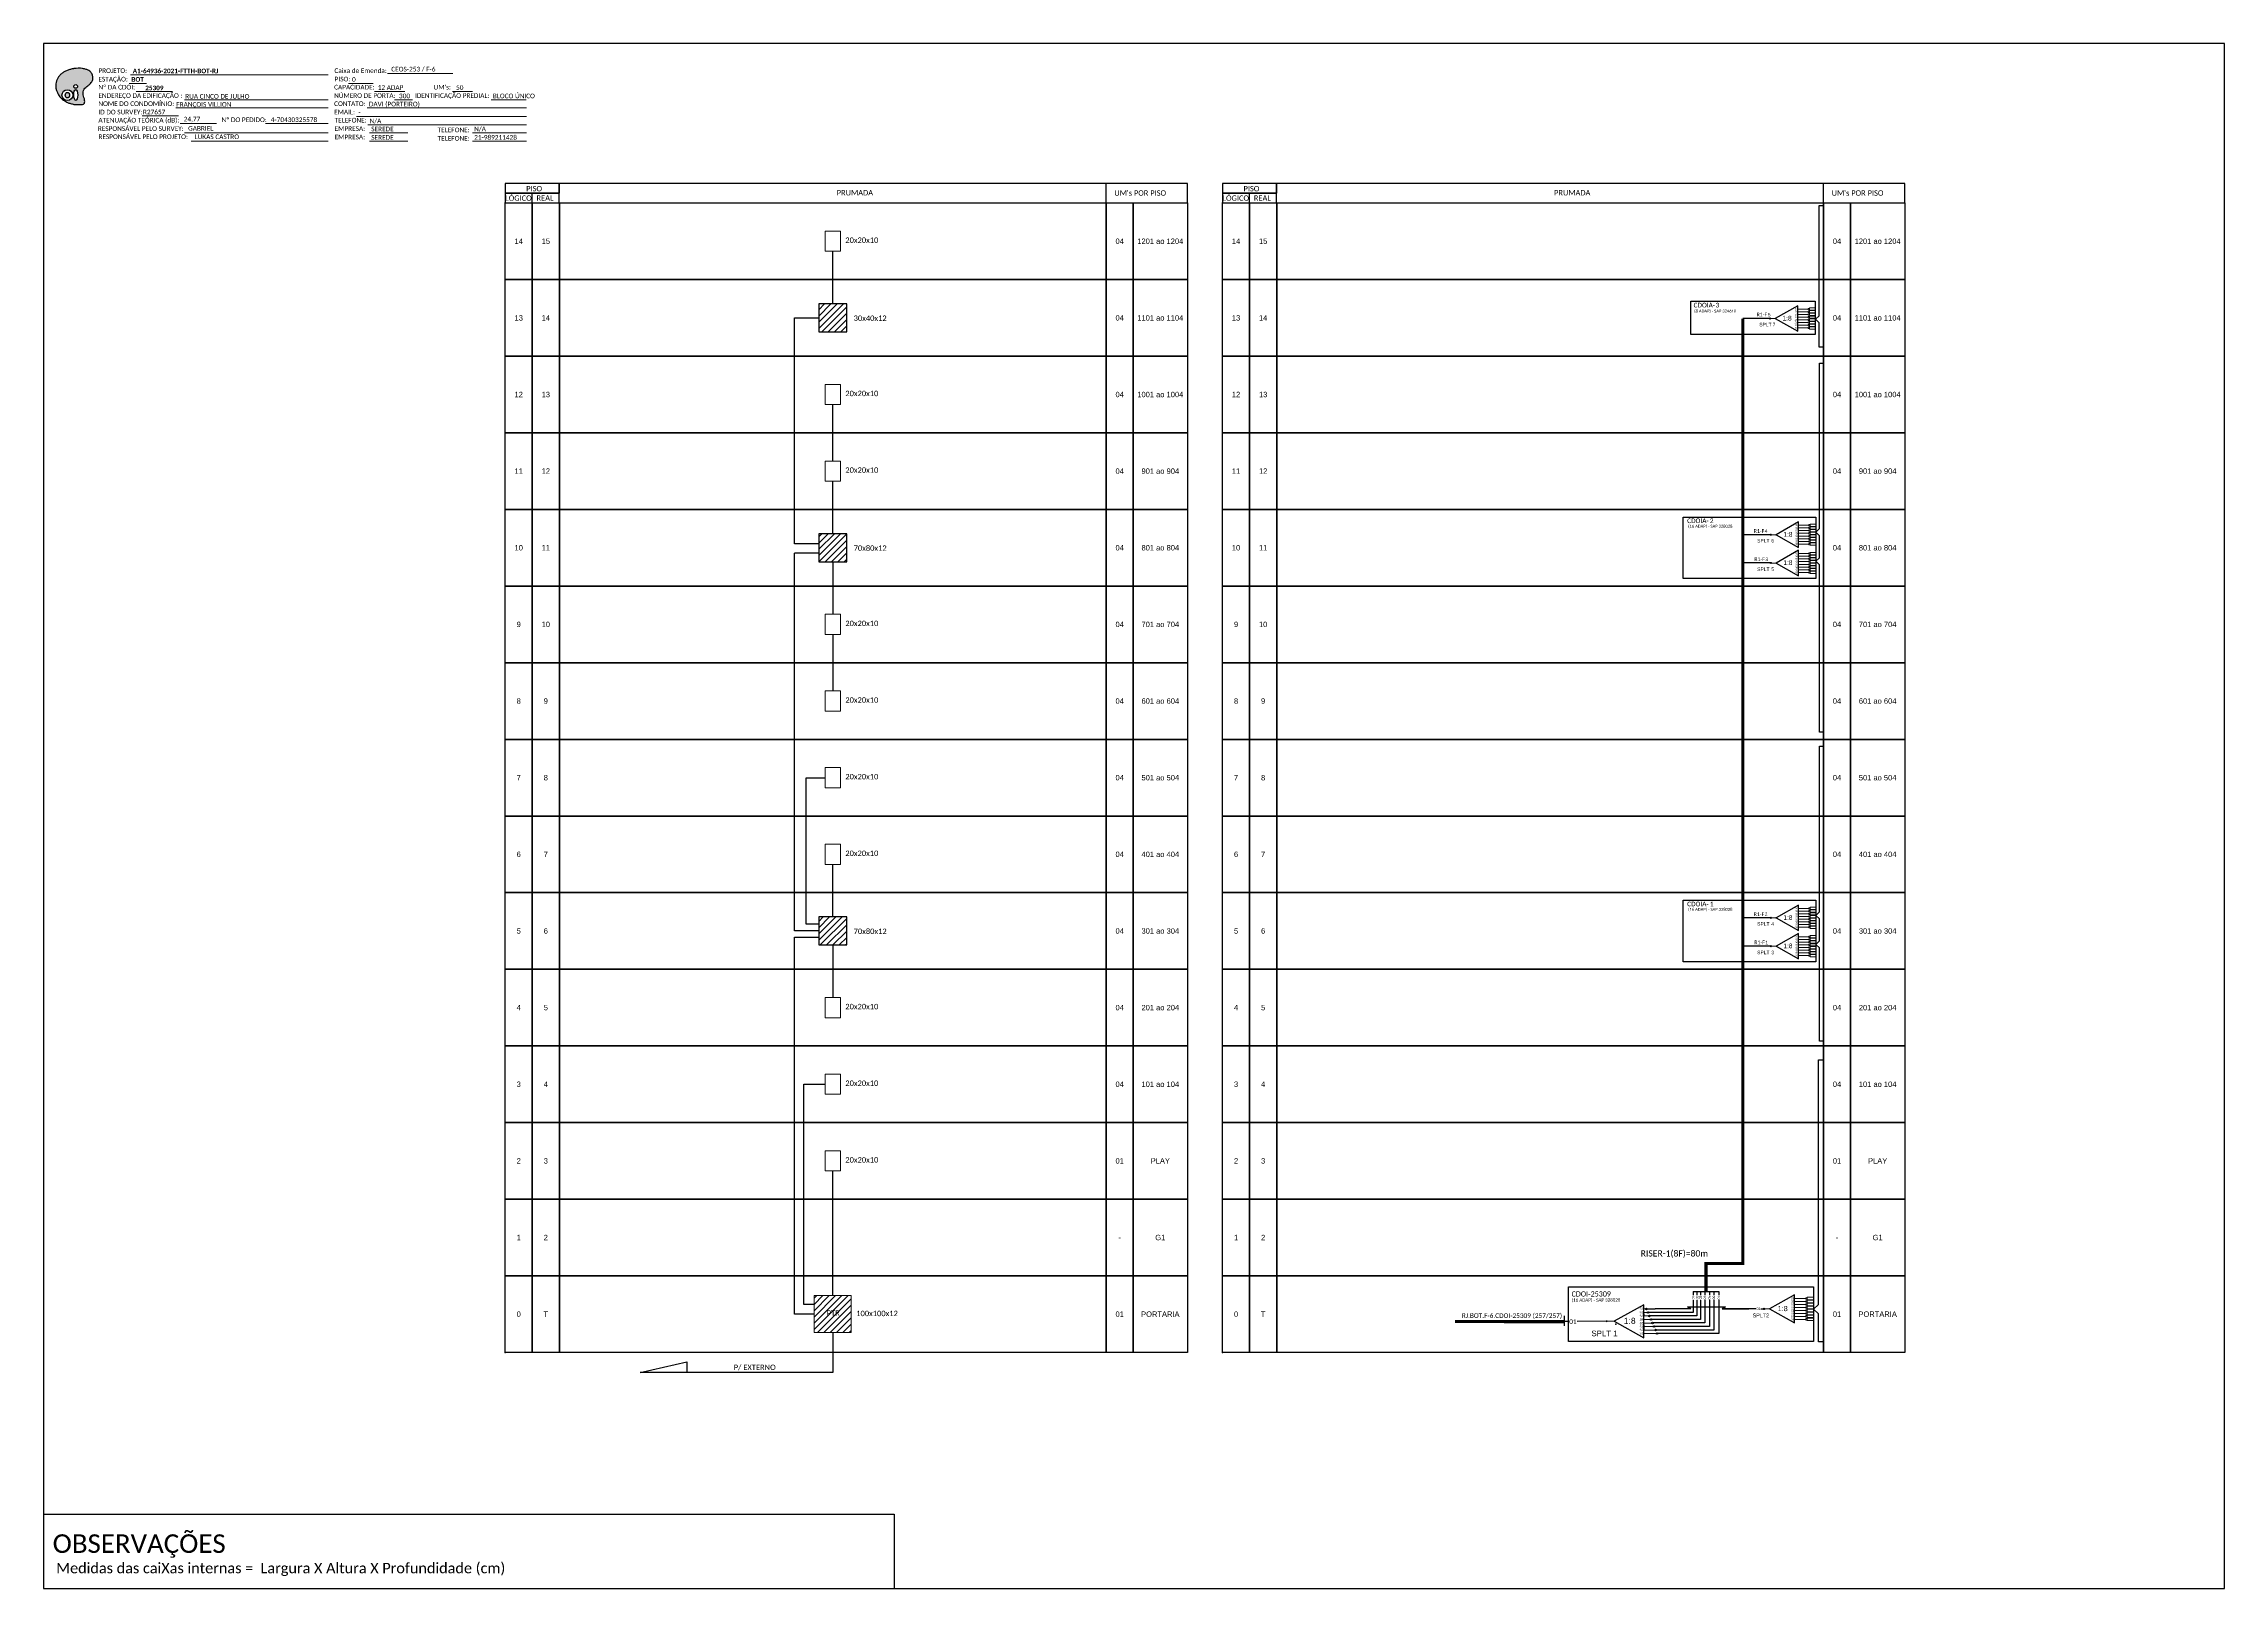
# Model space of a CAD drawing. Extents: x -89 to 1637, y 705 to 1299.
# Drawn here: x 799 to 1637, y 705 to 1299 of the extents above; entities that cross this region are included whole.
import ezdxf
from ezdxf.enums import TextEntityAlignment as Align

# ---------------------------------------------------------------- set-up
doc = ezdxf.new("R2010")
doc.units = 0
doc.styles.add('ARIAL', font='arial.ttf')
doc.styles.add('WMF-Calibri0', font='calibri.ttf')
doc.styles.add('WMF-Calibri1', font='calibrib.ttf')
pattern_1 = [(45, (43.012, 109.0375), (-1.2123346, 1.2123346), [])]

# ---------------------------------------------------------------- blocks, each defined once
blk = doc.blocks.new('SPLT_1-8_SC-APC')
at = {"color": 1, "lineweight": 0}
blk.add_lwpolyline([(-17.04, -7.55), (-19.26, -7.55)], dxfattribs=at)
at = {"color": 1}
blk.add_lwpolyline([(-7.37, -2.1), (-17.04, -7.55), (-7.37, -13), (-7.37, -2.1)], dxfattribs=at)
at = {"color": 3, "lineweight": 0}
for points in [[(-2.99, -3.51), (-7.37, -3.51)], [(-7.37, -4.66), (-2.99, -4.66)], [(-7.37, -5.82), (-2.99, -5.82)], [(-7.37, -6.97), (-2.99, -6.97)], [(-7.37, -8.12), (-2.99, -8.12)], [(-2.41, -3.02), (-2.41, -4)], [(-2.41, -3.02), (0, -3.02)], [(-2.41, -4), (0, -4)], [(-2.41, -4.17), (-2.41, -5.16)], [(-2.41, -4.17), (0, -4.17)], [(-2.41, -5.16), (0, -5.16)], [(-2.41, -5.32), (-2.41, -6.31)], [(-2.41, -5.32), (0, -5.32)], [(-2.41, -6.31), (0, -6.31)], [(-2.41, -6.48), (-2.41, -7.46)], [(-2.41, -6.48), (0, -6.48)], [(-2.41, -7.46), (0, -7.46)], [(-2.41, -7.63), (-2.41, -8.62)], [(-2.41, -7.63), (0, -7.63)], [(-7.37, -9.28), (-2.99, -9.28)], [(-7.37, -10.43), (-2.99, -10.43)], [(-7.37, -11.58), (-2.99, -11.58)], [(-2.41, -8.62), (0, -8.62)], [(-2.41, -8.78), (-2.41, -9.77)], [(-2.41, -8.78), (0, -8.78)], [(-2.41, -9.77), (0, -9.77)], [(-2.41, -9.94), (-2.41, -10.92)], [(-2.41, -9.94), (0, -9.94)], [(-2.41, -10.92), (0, -10.92)], [(-2.41, -11.09), (-2.41, -12.08)], [(-2.41, -11.09), (0, -11.09)], [(-2.41, -12.08), (0, -12.08)]]:
    blk.add_lwpolyline(points, dxfattribs=at)
for points in [[(-2.99, -3.22), (-2.41, -3.22), (-2.41, -3.8), (-2.99, -3.8)], [(-2.99, -4.38), (-2.41, -4.38), (-2.41, -4.95), (-2.99, -4.95)], [(-2.99, -5.53), (-2.41, -5.53), (-2.41, -6.1), (-2.99, -6.1)], [(-2.99, -6.68), (-2.41, -6.68), (-2.41, -7.26), (-2.99, -7.26)], [(-2.99, -7.84), (-2.41, -7.84), (-2.41, -8.41), (-2.99, -8.41)], [(-2.99, -8.99), (-2.41, -8.99), (-2.41, -9.56), (-2.99, -9.56)], [(-2.99, -10.14), (-2.41, -10.14), (-2.41, -10.72), (-2.99, -10.72)], [(-2.99, -11.3), (-2.41, -11.3), (-2.41, -11.87), (-2.99, -11.87)]]:
    blk.add_lwpolyline(points, close=True, dxfattribs=at)
at = {"color": 1, "style": 'ARIAL'}
for s, height, p in [('1:8', 2, (-13.91, -8.4)), ('S1', 0.75, (-8.74, -3.78)), ('S2', 0.75, (-8.74, -4.97)), ('S3', 0.75, (-8.74, -6.18)), ('S4', 0.75, (-8.74, -7.36)), ('S5', 0.75, (-8.74, -8.57)), ('S6', 0.75, (-8.74, -9.69)), ('S7', 0.75, (-8.74, -10.78)), ('S8', 0.75, (-8.74, -11.9))]:
    blk.add_text(s, height=height, dxfattribs=at).set_placement(p)
blk = doc.blocks.new('SPLT_1-8_DIV_DIR')
h = blk.add_hatch(color=3)
h.dxf.hatch_style = 1
edge = h.paths.add_edge_path()
edge.add_arc((12.77, 4.04), 0.242, 0, 360)
h = blk.add_hatch(color=3)
h.dxf.hatch_style = 1
edge = h.paths.add_edge_path()
edge.add_arc((13.27, 2.88), 0.242, 0, 360)
h = blk.add_hatch(color=3)
h.dxf.hatch_style = 1
edge = h.paths.add_edge_path()
edge.add_arc((13.77, 1.73), 0.242, 0, 360)
h = blk.add_hatch(color=3)
h.dxf.hatch_style = 1
edge = h.paths.add_edge_path()
edge.add_arc((14.27, 0.58), 0.242, 0, 360)
h = blk.add_hatch(color=3)
h.dxf.hatch_style = 1
edge = h.paths.add_edge_path()
edge.add_arc((14.77, -0.58), 0.242, 0, 360)
h = blk.add_hatch(color=3)
h.dxf.hatch_style = 1
edge = h.paths.add_edge_path()
edge.add_arc((15.27, -1.73), 0.242, 0, 360)
h = blk.add_hatch(color=3)
h.dxf.hatch_style = 1
edge = h.paths.add_edge_path()
edge.add_arc((15.77, -2.88), 0.242, 0, 360)
h = blk.add_hatch(color=3)
h.dxf.hatch_style = 1
edge = h.paths.add_edge_path()
edge.add_arc((16.27, -4.04), 0.242, 0, 360)
at = {"color": 1, "lineweight": 0}
blk.add_lwpolyline([(2.22, 0), (0, 0)], dxfattribs=at)
at = {"color": 1}
blk.add_lwpolyline([(11.89, 5.45), (2.22, 0), (11.89, -5.45), (11.89, 5.45)], dxfattribs=at)
at = {"color": 7, "lineweight": 0}
for points in [[(12.77, 4.04), (11.89, 4.04)], [(11.89, 2.88), (13.27, 2.88)], [(11.89, 1.73), (13.77, 1.73)], [(11.89, 0.58), (14.27, 0.58)], [(11.89, -0.58), (14.77, -0.58)], [(11.89, -1.73), (15.27, -1.73)], [(11.89, -2.88), (15.77, -2.88)], [(11.89, -4.04), (16.27, -4.04)]]:
    blk.add_lwpolyline(points, dxfattribs=at)
at = {"color": 3}
for centre in [(12.77, 4.04), (13.27, 2.88), (13.77, 1.73), (14.27, 0.58), (14.77, -0.58), (15.27, -1.73), (15.77, -2.88), (16.27, -4.04)]:
    blk.add_circle(centre, 0.242, dxfattribs=at)
at = {"color": 1, "style": 'ARIAL'}
for s, height, p in [('1:8', 2, (5.35, -0.85)), ('S1', 0.75, (10.52, 3.77)), ('S2', 0.75, (10.52, 2.58)), ('S3', 0.75, (10.52, 1.37)), ('S4', 0.75, (10.52, 0.19)), ('S5', 0.75, (10.52, -1.02)), ('S6', 0.75, (10.52, -2.14)), ('S7', 0.75, (10.52, -3.24)), ('S8', 0.75, (10.52, -4.36))]:
    blk.add_text(s, height=height, dxfattribs=at).set_placement(p)
blk = doc.blocks.new('OI')
h = blk.add_hatch(color=40)
edge = h.paths.add_edge_path()
edge.add_spline(control_points=[(4.35, -0.67), (3.92, -0.99), (3.26, -1.5), (2.81, -2.59), (2.9, -3.5), (3.06, -4.27), (3.31, -4.85), (3.37, -5.39), (3.4, -5.88), (3.2, -6.4), (2.54, -6.61), (1.65, -6.63), (0.55, -6.67), (-0.56, -6.42), (-1.61, -6.14), (-2.77, -5.61), (-3.92, -4.77), (-4.89, -3.7), (-5.34, -2.65), (-5.6, -1.94), (-5.85, -0.96), (-5.71, 0.47), (-5.1, 2.02), (-4.14, 3.02), (-3.3, 3.61), (-2.37, 4.16), (-1.36, 4.44), (-0.56, 4.7), (0.79, 4.85), (2.24, 4.97), (3.79, 4.57), (4.67, 4.21), (5.44, 3.65), (5.76, 2.99), (6.03, 2.21), (6.01, 1.46), (5.72, 0.64), (5.31, 0.08), (4.88, -0.38), (4.51, -0.55), (4.35, -0.67)], knot_values=[0, 0, 0, 0, 1.60434, 2.417191, 3.427595, 4.282808, 4.776746, 5.304182, 5.888771, 6.258406, 6.858137, 7.79129, 8.986195, 10.124242, 11.187857, 12.242908, 13.953784, 15.414161, 16.515391, 17.349188, 17.675853, 19.552021, 21.515531, 22.568638, 23.63245, 24.621084, 25.782718, 26.745347, 27.142653, 29.870543, 31.004649, 31.921532, 32.709589, 33.801391, 34.042471, 35.192333, 35.971461, 36.628871, 37.254359, 37.836911, 37.836911, 37.836911, 37.836911], degree=3, periodic=0)
h.paths.add_polyline_path([(1.13, -0.87, -1), (-0.04, -0.87, -1)], flags=16)
edge = h.paths.add_edge_path(flags=16)
edge.add_ellipse((0.56, -3.59), major_axis=(-0.02, 1.71), ratio=0.361305, start_angle=0, end_angle=360)
h.paths.add_polyline_path([(-0.36, -3.62, -1), (-3.8, -3.62, -1)], flags=16)
edge = h.paths.add_edge_path(flags=0)
edge.add_ellipse((-2.08, -3.62), major_axis=(0, 0.885), ratio=0.758294, start_angle=0, end_angle=360)
at = {"color": 40}
for centre, radius in [((-2.08, -3.62), 1.72), ((0.54, -0.87), 0.587)]:
    blk.add_circle(centre, radius, dxfattribs=at)
blk.add_ellipse((-2.08, -3.62), major_axis=(0, 0.885), ratio=0.758294, start_param=-3.141592653589792, end_param=3.141592653589792, dxfattribs=at)
blk.add_ellipse((0.56, -3.59), major_axis=(-0.02, 1.71), ratio=0.361305, dxfattribs=at)
at = {"color": 40, "start_tangent": (-0.800898, -0.598801), "end_tangent": (-0.800898, -0.598801)}
blk.add_spline([(4.35, -0.67), (3.2, -1.78), (2.9, -2.54), (2.92, -3.55), (3.12, -4.38), (3.28, -4.85), (3.37, -5.37), (3.35, -5.95), (3.2, -6.29), (2.66, -6.55), (1.73, -6.63), (0.54, -6.62), (-0.58, -6.41), (-1.6, -6.11), (-2.56, -5.67), (-3.95, -4.67), (-4.89, -3.56), (-5.37, -2.56), (-5.64, -1.78), (-5.72, -1.46), (-5.63, 0.42), (-4.84, 2.22), (-4.13, 2.99), (-3.27, 3.62), (-2.4, 4.09), (-1.3, 4.47), (-0.37, 4.72), (0.02, 4.77), (2.75, 4.8), (3.85, 4.53), (4.69, 4.16), (5.31, 3.68), (5.85, 2.73), (5.93, 2.5), (5.94, 1.35), (5.67, 0.62), (5.29, 0.08), (4.84, -0.36), (4.35, -0.67)], degree=3, dxfattribs=at)
blk = doc.blocks.new('CARIMBO')
at = {"color": 7, "lineweight": 0}
for points in [[(134.48, -16.3), (159.61, -16.3)], [(35.15, -20.06), (41.7, -20.06)], [(35.66, -16.79), (111.64, -16.79)], [(37.81, -23.14), (51.75, -23.14)], [(119.43, -20.02), (128.92, -20.02)], [(129.48, -23.14), (141.1, -23.14)], [(159.42, -23.14), (167.09, -23.14)], [(40.13, -32.55), (54.07, -32.55)], [(52.97, -29.48), (111.64, -29.48)], [(56.38, -26.37), (111.64, -26.37)], [(122.56, -32.72), (187.83, -32.72)], [(126.6, -29.48), (187.83, -29.48)], [(137.07, -26.37), (144.01, -26.37)], [(174.24, -26.37), (187.8, -26.37)], [(54.67, -35.52), (68.61, -35.52)], [(56.38, -39.07), (111.64, -39.07)], [(126.84, -35.96), (187.83, -35.96)], [(127.45, -39.07), (142.25, -39.07)], [(167.06, -39.07), (187.83, -39.07)], [(58.87, -42.31), (111.64, -42.31)], [(127.45, -42.31), (142.25, -42.31)], [(167.06, -42.31), (187.83, -42.31)]]:
    blk.add_lwpolyline(points, dxfattribs=at)
at = {"color": 7, "xscale": 1.213923925163967, "yscale": 1.213923925163967, "zscale": 1.213923925163967, "rotation": 0.1532896023949059}
blk.add_blockref('OI', (13.86, -20.16), dxfattribs=at)
at = {"color": 7, "lineweight": 0, "style": 'WMF-Calibri0'}
for s, height, p in [('PROJETO:', 1.793, (23.26, -16.04)), ('Caixa de Emenda:', 1.7927, (114.02, -16.04)), ('ESTAÇÃO:', 1.793, (23.26, -19.32)), ('ENDEREÇO DA EDIFICAÇÃO :', 1.7927, (23.26, -25.63)), ('Nº DA CDOI:', 1.7927, (23.26, -22.39)), ('CAPACIDADE:', 1.7927, (113.91, -22.39)), ('NÚMERO DE PORTA:', 1.7927, (113.91, -25.63)), ('PISO:', 1.793, (114.09, -19.28)), ('IDENTIFICAÇÃO PREDIAL:', 1.7927, (144.99, -25.63)), ("UM's:", 1.793, (152.15, -22.39)), ('ATENUAÇÃO TEÓRICA (dB):', 1.7927, (23.26, -35.09)), ('NOME DO CONDOMÍNIO:', 1.7927, (23.26, -28.74)), ('ID DO SURVEY:', 1.7927, (23.26, -31.97)), ('CONTATO:', 1.793, (113.91, -28.74)), ('EMAIL:', 1.793, (113.91, -31.97)), ('TELEFONE:', 1.793, (114.09, -35.09)), ('RESPONSÁVEL PELO SURVEY:', 1.7927, (23.02, -38.32)), ('RESPONSÁVEL PELO PROJETO:', 1.7927, (23.26, -41.44)), ('EMPRESA:', 1.793, (114.09, -38.32)), ('EMPRESA:', 1.793, (114.09, -41.56)), ('TELEFONE:', 1.793, (153.7, -38.83)), ('TELEFONE:', 1.793, (153.7, -42.06))]:
    blk.add_text(s, height=height, dxfattribs=at).set_placement(p)
at = {"color": 7, "lineweight": 0, "flags": 8}
for tag, p, style in [('PROJ', (36.46, -16.13), 'WMF-Calibri1'), ('CEOS-XX', (135.87, -15.46), 'WMF-Calibri0'), ('EST', (35.94, -19.41), 'WMF-Calibri1'), ('LOGRADOURO', (56.65, -25.91), 'WMF-Calibri0'), ('PISO_PTR', (120.78, -19.42), 'WMF-Calibri0'), ('CAPAC.', (130.66, -22.52), 'WMF-Calibri0'), ('N°', (138.85, -25.77), 'WMF-Calibri0'), ("UC'S", (160.78, -22.54), 'WMF-Calibri0'), ('N°PREDIO', (174.94, -25.77), 'WMF-Calibri0'), ('_ID_', (40.39, -31.94), 'WMF-Calibri0'), ('NOME_DO_COND.', (53.23, -29.02), 'WMF-Calibri0'), ('O_POTEN', (56.06, -34.68), 'WMF-Calibri0'), ('EMAIL', (123.26, -32.12), 'WMF-Calibri0'), ('NOME_DO_CONTATO', (127.3, -28.89), 'WMF-Calibri0'), ('RES_SURVEY', (57.78, -38.23), 'WMF-Calibri0'), ('RES_PROJ', (60.27, -41.47), 'WMF-Calibri0'), ('TELEFONE', (127.55, -35.36), 'WMF-Calibri0'), ('EMP_RESP_SURVEY', (128.16, -38.47), 'WMF-Calibri0'), ('EMP_RESP_PROJ', (128.16, -41.71), 'WMF-Calibri0'), ('CONT_RESP_SURVEY', (167.76, -38.47), 'WMF-Calibri0'), ('CONT_RESP_PROJ', (167.76, -41.71), 'WMF-Calibri0')]:
    blk.add_attdef(tag, p, '', height=1.79, dxfattribs=dict(at, style=style))
at = {"color": 7, "lineweight": 0, "style": 'WMF-Calibri1', "flags": 8}
blk.add_attdef("N° CDO'S", text='', height=1.79, dxfattribs=at).set_placement((44.78, -22.68), align=Align.CENTER)

msp = doc.modelspace()

# ---------------------------------------------------------------- hatches: boundary and pattern name
h = msp.add_hatch()
h.set_pattern_fill('ANSI31', color=1, scale=0.54)
h.set_pattern_definition(pattern_1)
h.paths.add_polyline_path([(1096.73, 1188.17), (1107.53, 1188.17), (1107.53, 1198.97), (1096.73, 1198.97)])
h = msp.add_hatch(color=3)
h.dxf.hatch_style = 1
edge = h.paths.add_edge_path()
edge.add_arc((1462.54, 1193.31), 0.231, 0, 360)
h = msp.add_hatch()
h.set_pattern_fill('ANSI31', color=1, scale=0.54)
h.set_pattern_definition(pattern_1)
h.paths.add_polyline_path([(1096.73, 1099.77), (1107.53, 1099.77), (1107.53, 1110.57), (1096.73, 1110.57)])
h = msp.add_hatch(color=3)
h.dxf.hatch_style = 1
edge = h.paths.add_edge_path()
edge.add_arc((1462.85, 1110.19), 0.231, 0, 360)
h = msp.add_hatch(color=3)
h.dxf.hatch_style = 1
edge = h.paths.add_edge_path()
edge.add_arc((1462.85, 1099.31), 0.231, 0, 360)
h = msp.add_hatch()
h.set_pattern_fill('ANSI31', color=1, scale=0.54)
h.set_pattern_definition(pattern_1)
h.paths.add_polyline_path([(1096.73, 952.42), (1107.53, 952.42), (1107.53, 963.22), (1096.73, 963.22)])
h = msp.add_hatch(color=3)
h.dxf.hatch_style = 1
edge = h.paths.add_edge_path()
edge.add_arc((1462.85, 962.85), 0.231, 0, 360)
h = msp.add_hatch(color=3)
h.dxf.hatch_style = 1
edge = h.paths.add_edge_path()
edge.add_arc((1462.85, 951.96), 0.231, 0, 360)
h = msp.add_hatch()
h.set_pattern_fill('ANSI31', color=1, scale=0.54)
h.set_pattern_definition([(45, (355.2861, 3221.716), (-1.2123346, 1.2123346), [])])
h.paths.add_polyline_path([(1109.24, 817.58), (1095.01, 817.58), (1095.01, 803.36), (1109.24, 803.36)])
h.paths.add_polyline_path([(1099.28, 809.33), (1105.4, 809.33), (1105.4, 812.46), (1099.28, 812.46)], flags=24)
h = msp.add_hatch(color=3)
h.dxf.hatch_style = 1
edge = h.paths.add_edge_path()
edge.add_arc((1399.69, 807.73), 0.369, 0, 360)
h = msp.add_hatch(color=3)
h.dxf.hatch_style = 1
edge = h.paths.add_edge_path()
edge.add_arc((1460.19, 812.47), 0.254, 0, 360)

# ---------------------------------------------------------------- linework, layer by layer
at = {"color": 3}
msp.add_line((1414.99, 812.47), (1418.36, 812.47), dxfattribs=at)
for points in [[(798.68, 705.02), (1637.25, 705.02), (1637.25, 1299.02), (798.68, 1299.02), (798.68, 705.02)], [(986.55, 1237.78), (986.55, 1241.48)], [(996.97, 1237.78), (1238.5, 1237.78), (1238.5, 1245.18), (996.97, 1245.18), (996.97, 1245.18), (996.97, 1241.48)], [(1207.22, 1237.78), (1207.22, 1245.18)], [(1262.38, 1237.78), (1262.38, 1241.48)], [(1272.8, 1237.78), (1514.33, 1237.78), (1514.33, 1245.18), (1272.8, 1245.18), (1272.8, 1245.18), (1272.8, 1241.48)], [(1483.05, 1237.78), (1483.05, 1245.18)], [(1414.02, 810.6), (1414.02, 809.8)]]:
    msp.add_lwpolyline(points)
at = {"color": 7, "lineweight": 0}
msp.add_lwpolyline([(883.99, 1268.26), (908.14, 1268.26)], dxfattribs=at)
for points in [[(976.14, 1241.48), (996.97, 1241.48), (996.97, 1245.18), (976.14, 1245.18)], [(976.14, 1237.78), (996.97, 1237.78), (996.97, 1241.48), (976.14, 1241.48)], [(1251.97, 1241.48), (1272.8, 1241.48), (1272.8, 1245.18), (1251.97, 1245.18)], [(1251.97, 1237.78), (1272.8, 1237.78), (1272.8, 1241.48), (1251.97, 1241.48)], [(976.17, 1237.78), (986.58, 1237.78), (986.58, 1208.31), (976.17, 1208.31)], [(986.58, 1237.78), (997, 1237.78), (997, 1208.31), (986.58, 1208.31)], [(997, 1237.78), (1207.25, 1237.78), (1207.25, 1208.31), (997, 1208.31)], [(1207.25, 1237.78), (1217.67, 1237.78), (1217.67, 1208.31), (1207.25, 1208.31)], [(1217.67, 1237.78), (1238.5, 1237.78), (1238.5, 1208.31), (1217.67, 1208.31)], [(1252, 1237.78), (1262.42, 1237.78), (1262.42, 1208.31), (1252, 1208.31)], [(1262.42, 1237.78), (1272.83, 1237.78), (1272.83, 1208.31), (1262.42, 1208.31)], [(1272.83, 1237.78), (1483.09, 1237.78), (1483.09, 1208.31), (1272.83, 1208.31)], [(1483.09, 1237.78), (1493.5, 1237.78), (1493.5, 1208.31), (1483.09, 1208.31)], [(1493.5, 1237.78), (1514.33, 1237.78), (1514.33, 1208.31), (1493.5, 1208.31)], [(976.17, 1208.31), (986.58, 1208.31), (986.58, 1178.84), (976.17, 1178.84)], [(986.58, 1208.31), (997, 1208.31), (997, 1178.84), (986.58, 1178.84)], [(997, 1208.31), (1207.25, 1208.31), (1207.25, 1178.84), (997, 1178.84)], [(1207.25, 1208.31), (1217.67, 1208.31), (1217.67, 1178.84), (1207.25, 1178.84)], [(1217.67, 1208.31), (1238.5, 1208.31), (1238.5, 1178.84), (1217.67, 1178.84)], [(1252, 1208.31), (1262.42, 1208.31), (1262.42, 1178.84), (1252, 1178.84)], [(1262.42, 1208.31), (1272.83, 1208.31), (1272.83, 1178.84), (1262.42, 1178.84)], [(1272.83, 1208.31), (1483.09, 1208.31), (1483.09, 1178.84), (1272.83, 1178.84)], [(1483.09, 1208.31), (1493.5, 1208.31), (1493.5, 1178.84), (1483.09, 1178.84)], [(1493.5, 1208.31), (1514.33, 1208.31), (1514.33, 1178.84), (1493.5, 1178.84)], [(976.17, 1178.84), (986.58, 1178.84), (986.58, 1149.37), (976.17, 1149.37)], [(986.58, 1178.84), (997, 1178.84), (997, 1149.37), (986.58, 1149.37)], [(997, 1178.84), (1207.25, 1178.84), (1207.25, 1149.37), (997, 1149.37)], [(1207.25, 1178.84), (1217.67, 1178.84), (1217.67, 1149.37), (1207.25, 1149.37)], [(1217.67, 1178.84), (1238.5, 1178.84), (1238.5, 1149.37), (1217.67, 1149.37)], [(1252, 1178.84), (1262.42, 1178.84), (1262.42, 1149.37), (1252, 1149.37)], [(1262.42, 1178.84), (1272.83, 1178.84), (1272.83, 1149.37), (1262.42, 1149.37)], [(1272.83, 1178.84), (1483.09, 1178.84), (1483.09, 1149.37), (1272.83, 1149.37)], [(1483.09, 1178.84), (1493.5, 1178.84), (1493.5, 1149.37), (1483.09, 1149.37)], [(1493.5, 1178.84), (1514.33, 1178.84), (1514.33, 1149.37), (1493.5, 1149.37)], [(976.17, 1149.37), (986.58, 1149.37), (986.58, 1119.9), (976.17, 1119.9)], [(986.58, 1149.37), (997, 1149.37), (997, 1119.9), (986.58, 1119.9)], [(997, 1149.37), (1207.25, 1149.37), (1207.25, 1119.9), (997, 1119.9)], [(1207.25, 1149.37), (1217.67, 1149.37), (1217.67, 1119.9), (1207.25, 1119.9)], [(1217.67, 1149.37), (1238.5, 1149.37), (1238.5, 1119.9), (1217.67, 1119.9)], [(1252, 1149.37), (1262.42, 1149.37), (1262.42, 1119.9), (1252, 1119.9)], [(1262.42, 1149.37), (1272.83, 1149.37), (1272.83, 1119.9), (1262.42, 1119.9)], [(1272.83, 1149.37), (1483.09, 1149.37), (1483.09, 1119.9), (1272.83, 1119.9)], [(1483.09, 1149.37), (1493.5, 1149.37), (1493.5, 1119.9), (1483.09, 1119.9)], [(1493.5, 1149.37), (1514.33, 1149.37), (1514.33, 1119.9), (1493.5, 1119.9)], [(976.17, 1119.9), (986.58, 1119.9), (986.58, 1090.43), (976.17, 1090.43)], [(986.58, 1119.9), (997, 1119.9), (997, 1090.43), (986.58, 1090.43)], [(997, 1119.9), (1207.25, 1119.9), (1207.25, 1090.43), (997, 1090.43)], [(1207.25, 1119.9), (1217.67, 1119.9), (1217.67, 1090.43), (1207.25, 1090.43)], [(1217.67, 1119.9), (1238.5, 1119.9), (1238.5, 1090.43), (1217.67, 1090.43)], [(1252, 1119.9), (1262.42, 1119.9), (1262.42, 1090.43), (1252, 1090.43)], [(1262.42, 1119.9), (1272.83, 1119.9), (1272.83, 1090.43), (1262.42, 1090.43)], [(1272.83, 1119.9), (1483.09, 1119.9), (1483.09, 1090.43), (1272.83, 1090.43)], [(1483.09, 1119.9), (1493.5, 1119.9), (1493.5, 1090.43), (1483.09, 1090.43)], [(1493.5, 1119.9), (1514.33, 1119.9), (1514.33, 1090.43), (1493.5, 1090.43)], [(976.17, 1090.43), (986.58, 1090.43), (986.58, 1060.96), (976.17, 1060.96)], [(986.58, 1090.43), (997, 1090.43), (997, 1060.96), (986.58, 1060.96)], [(997, 1090.43), (1207.25, 1090.43), (1207.25, 1060.96), (997, 1060.96)], [(1207.25, 1090.43), (1217.67, 1090.43), (1217.67, 1060.96), (1207.25, 1060.96)], [(1217.67, 1090.43), (1238.5, 1090.43), (1238.5, 1060.96), (1217.67, 1060.96)], [(1252, 1090.43), (1262.42, 1090.43), (1262.42, 1060.96), (1252, 1060.96)], [(1262.42, 1090.43), (1272.83, 1090.43), (1272.83, 1060.96), (1262.42, 1060.96)], [(1272.83, 1090.43), (1483.09, 1090.43), (1483.09, 1060.96), (1272.83, 1060.96)], [(1483.09, 1090.43), (1493.5, 1090.43), (1493.5, 1060.96), (1483.09, 1060.96)], [(1493.5, 1090.43), (1514.33, 1090.43), (1514.33, 1060.96), (1493.5, 1060.96)], [(976.17, 1060.96), (986.58, 1060.96), (986.58, 1031.49), (976.17, 1031.49)], [(986.58, 1060.96), (997, 1060.96), (997, 1031.49), (986.58, 1031.49)], [(997, 1060.96), (1207.25, 1060.96), (1207.25, 1031.49), (997, 1031.49)], [(1207.25, 1060.96), (1217.67, 1060.96), (1217.67, 1031.49), (1207.25, 1031.49)], [(1217.67, 1060.96), (1238.5, 1060.96), (1238.5, 1031.49), (1217.67, 1031.49)], [(1252, 1060.96), (1262.42, 1060.96), (1262.42, 1031.49), (1252, 1031.49)], [(1262.42, 1060.96), (1272.83, 1060.96), (1272.83, 1031.49), (1262.42, 1031.49)], [(1272.83, 1060.96), (1483.09, 1060.96), (1483.09, 1031.49), (1272.83, 1031.49)], [(1483.09, 1060.96), (1493.5, 1060.96), (1493.5, 1031.49), (1483.09, 1031.49)], [(1493.5, 1060.96), (1514.33, 1060.96), (1514.33, 1031.49), (1493.5, 1031.49)], [(976.17, 1031.49), (986.58, 1031.49), (986.58, 1002.02), (976.17, 1002.02)], [(986.58, 1031.49), (997, 1031.49), (997, 1002.02), (986.58, 1002.02)], [(997, 1031.49), (1207.25, 1031.49), (1207.25, 1002.02), (997, 1002.02)], [(1207.25, 1031.49), (1217.67, 1031.49), (1217.67, 1002.02), (1207.25, 1002.02)], [(1217.67, 1031.49), (1238.5, 1031.49), (1238.5, 1002.02), (1217.67, 1002.02)], [(1252, 1031.49), (1262.42, 1031.49), (1262.42, 1002.02), (1252, 1002.02)], [(1262.42, 1031.49), (1272.83, 1031.49), (1272.83, 1002.02), (1262.42, 1002.02)], [(1272.83, 1031.49), (1483.09, 1031.49), (1483.09, 1002.02), (1272.83, 1002.02)], [(1483.09, 1031.49), (1493.5, 1031.49), (1493.5, 1002.02), (1483.09, 1002.02)], [(1493.5, 1031.49), (1514.33, 1031.49), (1514.33, 1002.02), (1493.5, 1002.02)], [(976.17, 1002.02), (986.58, 1002.02), (986.58, 972.55), (976.17, 972.55)], [(986.58, 1002.02), (997, 1002.02), (997, 972.55), (986.58, 972.55)], [(997, 1002.02), (1207.25, 1002.02), (1207.25, 972.55), (997, 972.55)], [(1207.25, 1002.02), (1217.67, 1002.02), (1217.67, 972.55), (1207.25, 972.55)], [(1217.67, 1002.02), (1238.5, 1002.02), (1238.5, 972.55), (1217.67, 972.55)], [(1252, 1002.02), (1262.42, 1002.02), (1262.42, 972.55), (1252, 972.55)], [(1262.42, 1002.02), (1272.83, 1002.02), (1272.83, 972.55), (1262.42, 972.55)], [(1272.83, 1002.02), (1483.09, 1002.02), (1483.09, 972.55), (1272.83, 972.55)], [(1483.09, 1002.02), (1493.5, 1002.02), (1493.5, 972.55), (1483.09, 972.55)], [(1493.5, 1002.02), (1514.33, 1002.02), (1514.33, 972.55), (1493.5, 972.55)], [(976.17, 972.55), (986.58, 972.55), (986.58, 943.08), (976.17, 943.08)], [(986.58, 972.55), (997, 972.55), (997, 943.08), (986.58, 943.08)], [(997, 972.55), (1207.25, 972.55), (1207.25, 943.08), (997, 943.08)], [(1207.25, 972.55), (1217.67, 972.55), (1217.67, 943.08), (1207.25, 943.08)], [(1217.67, 972.55), (1238.5, 972.55), (1238.5, 943.08), (1217.67, 943.08)], [(1252, 972.55), (1262.42, 972.55), (1262.42, 943.08), (1252, 943.08)], [(1262.42, 972.55), (1272.83, 972.55), (1272.83, 943.08), (1262.42, 943.08)], [(1272.83, 972.55), (1483.09, 972.55), (1483.09, 943.08), (1272.83, 943.08)], [(1483.09, 972.55), (1493.5, 972.55), (1493.5, 943.08), (1483.09, 943.08)], [(1493.5, 972.55), (1514.33, 972.55), (1514.33, 943.08), (1493.5, 943.08)], [(976.17, 943.08), (986.58, 943.08), (986.58, 913.61), (976.17, 913.61)], [(986.58, 943.08), (997, 943.08), (997, 913.61), (986.58, 913.61)], [(997, 943.08), (1207.25, 943.08), (1207.25, 913.61), (997, 913.61)], [(1207.25, 943.08), (1217.67, 943.08), (1217.67, 913.61), (1207.25, 913.61)], [(1217.67, 943.08), (1238.5, 943.08), (1238.5, 913.61), (1217.67, 913.61)], [(1252, 943.08), (1262.42, 943.08), (1262.42, 913.61), (1252, 913.61)], [(1262.42, 943.08), (1272.83, 943.08), (1272.83, 913.61), (1262.42, 913.61)], [(1272.83, 943.08), (1483.09, 943.08), (1483.09, 913.61), (1272.83, 913.61)], [(1483.09, 943.08), (1493.5, 943.08), (1493.5, 913.61), (1483.09, 913.61)], [(1493.5, 943.08), (1514.33, 943.08), (1514.33, 913.61), (1493.5, 913.61)], [(976.17, 913.61), (986.58, 913.61), (986.58, 884.15), (976.17, 884.15)], [(986.58, 913.61), (997, 913.61), (997, 884.15), (986.58, 884.15)], [(997, 913.61), (1207.25, 913.61), (1207.25, 884.15), (997, 884.15)], [(1207.25, 913.61), (1217.67, 913.61), (1217.67, 884.15), (1207.25, 884.15)], [(1217.67, 913.61), (1238.5, 913.61), (1238.5, 884.15), (1217.67, 884.15)], [(1252, 913.61), (1262.42, 913.61), (1262.42, 884.15), (1252, 884.15)], [(1262.42, 913.61), (1272.83, 913.61), (1272.83, 884.15), (1262.42, 884.15)], [(1272.83, 913.61), (1483.09, 913.61), (1483.09, 884.15), (1272.83, 884.15)], [(1483.09, 913.61), (1493.5, 913.61), (1493.5, 884.15), (1483.09, 884.15)], [(1493.5, 913.61), (1514.33, 913.61), (1514.33, 884.15), (1493.5, 884.15)], [(976.17, 884.15), (986.58, 884.15), (986.58, 854.68), (976.17, 854.68)], [(986.58, 884.15), (997, 884.15), (997, 854.68), (986.58, 854.68)], [(997, 884.15), (1207.25, 884.15), (1207.25, 854.68), (997, 854.68)], [(1207.25, 884.15), (1217.67, 884.15), (1217.67, 854.68), (1207.25, 854.68)], [(1217.67, 884.15), (1238.5, 884.15), (1238.5, 854.68), (1217.67, 854.68)], [(1252, 884.15), (1262.42, 884.15), (1262.42, 854.68), (1252, 854.68)], [(1262.42, 884.15), (1272.83, 884.15), (1272.83, 854.68), (1262.42, 854.68)], [(1272.83, 884.15), (1483.09, 884.15), (1483.09, 854.68), (1272.83, 854.68)], [(1483.09, 884.15), (1493.5, 884.15), (1493.5, 854.68), (1483.09, 854.68)], [(1493.5, 884.15), (1514.33, 884.15), (1514.33, 854.68), (1493.5, 854.68)], [(976.17, 854.68), (986.58, 854.68), (986.58, 825.21), (976.17, 825.21)], [(986.58, 854.68), (997, 854.68), (997, 825.21), (986.58, 825.21)], [(997, 854.68), (1207.25, 854.68), (1207.25, 825.21), (997, 825.21)], [(1207.25, 854.68), (1217.67, 854.68), (1217.67, 825.21), (1207.25, 825.21)], [(1217.67, 854.68), (1238.5, 854.68), (1238.5, 825.21), (1217.67, 825.21)], [(1252, 854.68), (1262.42, 854.68), (1262.42, 825.21), (1252, 825.21)], [(1262.42, 854.68), (1272.83, 854.68), (1272.83, 825.21), (1262.42, 825.21)], [(1272.83, 854.68), (1483.09, 854.68), (1483.09, 825.21), (1272.83, 825.21)], [(1483.09, 854.68), (1493.5, 854.68), (1493.5, 825.21), (1483.09, 825.21)], [(1493.5, 854.68), (1514.33, 854.68), (1514.33, 825.21), (1493.5, 825.21)], [(976.17, 825.21), (986.58, 825.21), (986.58, 795.74), (976.17, 795.74)], [(986.58, 825.21), (997, 825.21), (997, 795.74), (986.58, 795.74)], [(997, 825.21), (1207.25, 825.21), (1207.25, 795.74), (997, 795.74)], [(1207.25, 825.21), (1217.67, 825.21), (1217.67, 795.74), (1207.25, 795.74)], [(1217.67, 825.21), (1238.5, 825.21), (1238.5, 795.74), (1217.67, 795.74)], [(1252, 825.21), (1262.42, 825.21), (1262.42, 795.74), (1252, 795.74)], [(1262.42, 825.21), (1272.83, 825.21), (1272.83, 795.74), (1262.42, 795.74)], [(1272.83, 825.21), (1483.09, 825.21), (1483.09, 795.74), (1272.83, 795.74)], [(1483.09, 825.21), (1493.5, 825.21), (1493.5, 795.74), (1483.09, 795.74)], [(1493.5, 825.21), (1514.33, 825.21), (1514.33, 795.74), (1493.5, 795.74)]]:
    msp.add_lwpolyline(points, close=True)
at = {"color": 3}
for points in [[(1482.9, 1182.29), (1481.41, 1182.29), (1481.41, 1191.68), (1480, 1193.04), (1481.41, 1194.4), (1481.41, 1236.74), (1482.9, 1236.74)], [(1483.08, 1034.24), (1481.59, 1034.24), (1481.59, 1093.54), (1481.59, 1093.54), (1481.59, 1098.63), (1480.18, 1099.99), (1481.59, 1101.35), (1481.59, 1104.7), (1481.59, 1104.7), (1481.59, 1109.8), (1480.18, 1111.16), (1481.59, 1112.51), (1481.59, 1176.18), (1483.08, 1176.18)], [(1483.08, 915.44), (1481.59, 915.44), (1481.59, 946.19), (1481.59, 946.19), (1481.59, 951.29), (1480.18, 952.64), (1481.59, 954), (1481.59, 957.36), (1481.59, 957.36), (1481.59, 962.45), (1480.18, 963.81), (1481.59, 965.17), (1481.59, 1028.84), (1483.08, 1028.84)], [(1483.09, 799.79), (1481.12, 799.79), (1481.12, 810.59), (1479.26, 812.38), (1481.12, 814.18), (1481.12, 908.24), (1483.09, 908.24)], [(1385.09, 807.61), (1383.49, 807.61)], [(1400.06, 807.74), (1388.35, 807.62)], [(1432.1, 812.47), (1418.36, 812.47)], [(1432.1, 812.47), (1430.82, 813.24), (1445.37, 813.24), (1444.12, 812.47)], [(1457.13, 812.47), (1444.12, 812.47), (1444.12, 812.47), (1454.34, 812.47)], [(1459, 812.47), (1460.19, 812.47)]]:
    msp.add_lwpolyline(points, dxfattribs=at)
at = {"color": 0, "lineweight": 0}
for points in [[(1099.15, 1226.92), (1105.11, 1226.92), (1105.11, 1219.16), (1099.15, 1219.16)], [(1099.15, 1167.98), (1105.11, 1167.98), (1105.11, 1160.23), (1099.15, 1160.23)], [(1099.15, 1138.51), (1105.11, 1138.51), (1105.11, 1130.76), (1099.15, 1130.76)], [(1099.15, 1079.58), (1105.11, 1079.58), (1105.11, 1071.82), (1099.15, 1071.82)], [(1099.15, 1050.11), (1105.11, 1050.11), (1105.11, 1042.35), (1099.15, 1042.35)], [(1099.15, 1020.64), (1105.11, 1020.64), (1105.11, 1012.88), (1099.15, 1012.88)], [(1099.15, 991.17), (1105.11, 991.17), (1105.11, 983.41), (1099.15, 983.41)], [(1099.15, 932.23), (1105.11, 932.23), (1105.11, 924.47), (1099.15, 924.47)], [(1099.15, 902.76), (1105.11, 902.76), (1105.11, 895), (1099.15, 895)], [(1099.15, 873.29), (1105.11, 873.29), (1105.11, 865.53), (1099.15, 865.53)]]:
    msp.add_lwpolyline(points, close=True, dxfattribs=at)
at = {"color": 3, "ltscale": 0.5}
for points in [[(1102.13, 1198.97), (1102.13, 1219.16)], [(1087.46, 1106.69), (1087.46, 1193.57), (1096.73, 1193.57)], [(1102.13, 1138.51), (1102.13, 1160.23)], [(1102.13, 1110.57), (1102.13, 1130.76)], [(1096.73, 1106.69), (1087.46, 1106.69)], [(1096.73, 957.82), (1087.46, 957.82), (1087.46, 1103.09)], [(1096.73, 1103.09), (1087.46, 1103.09)], [(1102.13, 1099.77), (1102.13, 1079.58)], [(1102.13, 1071.82), (1102.13, 1050.11)], [(1096.73, 960.44), (1091.96, 960.44), (1091.96, 1016.76), (1099.15, 1016.76)], [(1102.13, 963.22), (1102.13, 983.41)], [(1095.01, 810.47), (1087.46, 810.47), (1087.46, 955.49), (1096.73, 955.49)], [(1102.13, 952.42), (1102.13, 932.23)], [(1095.01, 814.19), (1091.06, 814.19), (1091.06, 898.88), (1099.15, 898.88)], [(1102.13, 817.58), (1102.13, 865.53)], [(1102.13, 803.36), (1102.13, 788.09), (1028.06, 788.09), (1046.06, 792.14), (1046.06, 788.09)]]:
    msp.add_lwpolyline(points, dxfattribs=at)
at = {"color": 1}
for points in [[(1432.08, 1200.02), (1479.9, 1200.02), (1479.9, 1187.13), (1432.08, 1187.13)], [(1096.73, 1188.17), (1107.53, 1188.17), (1107.53, 1198.97), (1096.73, 1198.97)], [(1429.11, 1116.99), (1480.18, 1116.99), (1480.18, 1093.35), (1429.11, 1093.35)], [(1096.73, 1099.77), (1107.53, 1099.77), (1107.53, 1110.57), (1096.73, 1110.57)], [(1429.11, 969.64), (1480.18, 969.64), (1480.18, 946), (1429.11, 946)], [(1096.73, 952.42), (1107.53, 952.42), (1107.53, 963.22), (1096.73, 963.22)], [(1385.03, 820.97), (1479.25, 820.97), (1479.25, 799.97), (1385.03, 799.97)]]:
    msp.add_lwpolyline(points, close=True, dxfattribs=at)
at = {"color": 5, "const_width": 1.22}
msp.add_lwpolyline([(1437.92, 819.15), (1437.92, 829.94), (1452.08, 829.94), (1452.08, 1193.31)], dxfattribs=at)
at = {"color": 5}
for points in [[(1462.54, 1193.31), (1452.08, 1193.31)], [(1462.85, 1110.19), (1452.08, 1110.19)], [(1462.85, 1099.31), (1452.08, 1099.31)], [(1462.85, 962.85), (1452.08, 962.85)], [(1462.85, 951.96), (1452.08, 951.96)], [(1433.02, 815.81), (1433, 811.16), (1415.86, 811.16)], [(1434.4, 815.81), (1434.4, 809.77), (1416.45, 809.77)], [(1435.78, 815.81), (1435.78, 808.42), (1417.03, 808.42)], [(1437.5, 815.99), (1437.5, 807.1), (1417.62, 807.1)], [(1439.23, 815.99), (1439.23, 805.71), (1418.2, 805.71)], [(1440.95, 815.99), (1440.95, 804.36), (1418.79, 804.36)], [(1442.82, 815.99), (1442.82, 803.02), (1419.37, 803.02)], [(1433.02, 819.15), (1433.02, 817.75)], [(1433.02, 819.15), (1442.82, 819.15)], [(1434.4, 819.15), (1434.4, 817.75)], [(1435.78, 819.15), (1435.78, 817.75)], [(1437.5, 819.15), (1437.5, 817.72)], [(1439.23, 819.15), (1439.23, 817.73)], [(1440.95, 819.15), (1440.95, 817.72)], [(1442.82, 819.15), (1442.82, 817.72)], [(1414.71, 812.51), (1414.71, 812.51)]]:
    msp.add_lwpolyline(points, dxfattribs=at)
at = {"color": 1}
for points in [[(1480.18, 1095.48), (1480.18, 1095.48), (1480.18, 1093.35), (1429.11, 1093.35), (1429.11, 1116.99), (1432.36, 1116.99)], [(1480.18, 948.14), (1480.18, 948.14), (1480.18, 946), (1429.11, 946), (1429.11, 969.64), (1432.36, 969.64)], [(1383.49, 805.94), (1383.49, 809.87)], [(1414.02, 806.42), (1414.02, 804.56)]]:
    msp.add_lwpolyline(points, dxfattribs=at)
at = {"color": 1, "lineweight": 0}
msp.add_lwpolyline([(1095.01, 817.58), (1109.24, 817.58), (1109.24, 803.36), (1095.01, 803.36)], close=True, dxfattribs=at)
at = {"color": 1, "const_width": 1.22}
msp.add_lwpolyline([(1341.39, 807.62), (1383.49, 807.61)], dxfattribs=at)
at = {"color": 7}
msp.add_lwpolyline([(798.76, 733.5), (1125.71, 733.5), (1125.71, 705.02)], dxfattribs=at)
at = {"color": 3}
for centre, radius in [((1462.54, 1193.31), 0.231), ((1462.85, 1110.19), 0.231), ((1462.85, 1099.31), 0.231), ((1462.85, 962.85), 0.231), ((1462.85, 951.96), 0.231), ((1460.19, 812.47), 0.254)]:
    msp.add_circle(centre, radius, dxfattribs=at)
for p in [(976.17, 1237.78), (1252, 1237.78), (976.17, 1208.31), (1252, 1208.31), (976.17, 1178.84), (1252, 1178.84), (976.17, 1149.37), (1252, 1149.37), (976.17, 1119.9), (1252, 1119.9), (1464.85, 1110.19), (976.17, 1090.43), (1252, 1090.43), (976.17, 1060.96), (1252, 1060.96), (976.17, 1031.49), (1252, 1031.49), (976.17, 1002.02), (1252, 1002.02), (976.17, 972.55), (1252, 972.55), (1464.85, 962.85), (976.17, 943.08), (1252, 943.08), (976.17, 913.61), (1252, 913.61), (976.17, 884.15), (1252, 884.15), (976.17, 854.68), (1252, 854.68), (976.17, 825.21), (1252, 825.21), (1403.26, 806.67), (976.17, 795.74), (1252, 795.74)]:
    msp.add_point(p)

# ---------------------------------------------------------------- block references
ref = msp.add_blockref('CARIMBO', (796.49, 1303.77))
ref.add_attrib('PROJ', 'A1-64936-2021-FTTH-BOT-RJ', (832.95, 1287.63), dxfattribs={"color": 7, "lineweight": 0, "height": 1.7927, "style": 'WMF-Calibri1'})
ref.add_attrib('EST', 'BOT', (832.43, 1284.35), dxfattribs={"color": 7, "lineweight": 0, "height": 1.793, "style": 'WMF-Calibri1'})
ref.add_attrib("N° CDO'S", '25309', dxfattribs={"color": 7, "lineweight": 0, "height": 1.793, "style": 'WMF-Calibri1'}).set_placement((841.27, 1281.09), align=Align.CENTER)
ref.add_attrib('LOGRADOURO', 'RUA CINCO DE JULHO', (853.14, 1277.86), dxfattribs={"color": 7, "lineweight": 0, "height": 1.7927, "style": 'WMF-Calibri0'})
ref.add_attrib('NOME_DO_COND.', 'FRANÇOIS VILLION', (849.72, 1274.74), dxfattribs={"color": 7, "lineweight": 0, "height": 1.7927, "style": 'WMF-Calibri0'})
ref.add_attrib('_ID_', 'R27657', (836.89, 1271.83), dxfattribs={"color": 7, "lineweight": 0, "height": 1.793, "style": 'WMF-Calibri0'})
ref.add_attrib('O_POTEN', '24,77', (852.55, 1269.09), dxfattribs={"color": 7, "lineweight": 0, "height": 1.793, "style": 'WMF-Calibri0'})
ref.add_attrib('RES_SURVEY', 'GABRIEL', (854.27, 1265.54), dxfattribs={"color": 7, "lineweight": 0, "height": 1.793, "style": 'WMF-Calibri0'})
ref.add_attrib('RES_PROJ', 'LUKAS CASTRO', (856.76, 1262.3), dxfattribs={"color": 7, "lineweight": 0, "height": 1.7927, "style": 'WMF-Calibri0'})
ref.add_attrib('CEOS-XX', 'CEOS-253 / F-6', (932.36, 1288.31), dxfattribs={"color": 7, "lineweight": 0, "height": 1.7927, "style": 'WMF-Calibri0'})
ref.add_attrib('CAPAC.', '12 ADAP', (927.15, 1281.25), dxfattribs={"color": 7, "lineweight": 0, "height": 1.793, "style": 'WMF-Calibri0'})
ref.add_attrib("UC'S", '50', (957.27, 1281.23), dxfattribs={"color": 7, "lineweight": 0, "height": 1.793, "style": 'WMF-Calibri0'})
ref.add_attrib('PISO_PTR', '0', (917.28, 1284.34), dxfattribs={"color": 7, "lineweight": 0, "height": 1.79, "style": 'WMF-Calibri0'})
ref.add_attrib('N°', '300', (935.34, 1278), dxfattribs={"color": 7, "lineweight": 0, "height": 1.793, "style": 'WMF-Calibri0'})
ref.add_attrib('N°PREDIO', 'BLOCO ÚNICO', (971.43, 1278), dxfattribs={"color": 7, "lineweight": 0, "height": 1.7927, "style": 'WMF-Calibri0'})
ref.add_attrib('NOME_DO_CONTATO', 'DAVI (PORTEIRO)', (923.79, 1274.88), dxfattribs={"color": 7, "lineweight": 0, "height": 1.7927, "style": 'WMF-Calibri0'})
ref.add_attrib('EMAIL', '-', (919.75, 1271.65), dxfattribs={"color": 7, "lineweight": 0, "height": 1.79, "style": 'WMF-Calibri0'})
ref.add_attrib('TELEFONE', 'N/A', (924.04, 1268.41), dxfattribs={"color": 7, "lineweight": 0, "height": 1.793, "style": 'WMF-Calibri0'})
ref.add_attrib('EMP_RESP_SURVEY', 'SEREDE', (924.65, 1265.3), dxfattribs={"color": 7, "lineweight": 0, "height": 1.793, "style": 'WMF-Calibri0'})
ref.add_attrib('EMP_RESP_PROJ', 'SEREDE', (924.65, 1262.06), dxfattribs={"color": 7, "lineweight": 0, "height": 1.793, "style": 'WMF-Calibri0'})
ref.add_attrib('CONT_RESP_SURVEY', 'N/A', (964.25, 1265.3), dxfattribs={"color": 7, "lineweight": 0, "height": 1.793, "style": 'WMF-Calibri0'})
ref.add_attrib('CONT_RESP_PROJ', '21-989211428', (964.25, 1262.06), dxfattribs={"color": 7, "lineweight": 0, "height": 1.7927, "style": 'WMF-Calibri0'})
for p, xscale, yscale, zscale in [((1479.88, 1200.11), 0.9, 0.9, 0.9), ((1480.18, 1116.99), 0.9, 0.9, 0.9), ((1480.18, 1106.1), 0.9, 0.9, 0.9), ((1480.18, 969.64), 0.9, 0.9, 0.9), ((1480.18, 958.75), 0.9, 0.9, 0.9), ((1479.26, 819.94), 0.99, 0.99, 0.99)]:
    msp.add_blockref('SPLT_1-8_SC-APC', p, dxfattribs=dict(at, xscale=xscale, yscale=yscale, zscale=zscale))
at = {"xscale": 1.17, "yscale": 1.17, "zscale": 1.17}
msp.add_blockref('SPLT_1-8_DIV_DIR', (1400.06, 807.74), dxfattribs=at)

# ---------------------------------------------------------------- texts
at = {"color": 7, "lineweight": 0, "style": 'WMF-Calibri0'}
msp.add_text('Nº DO PEDIDO:', height=1.7927, dxfattribs=at).set_placement((867.12, 1268.84))
at = {"style": 'WMF-Calibri0'}
for s, height, p in [('  LÓGICO', 2.07, (974.71, 1238.58)), ('     PISO', 2.07, (980.6, 1242.21)), ('PRUMADA', 2.07, (1103.67, 1240.64)), ("UM's POR PISO", 2.07, (1210.4, 1240.54)), ('  LÓGICO', 2.07, (1250.54, 1238.58)), ('     PISO', 2.07, (1256.43, 1242.21)), ('PRUMADA', 2.07, (1379.5, 1240.64)), ("UM's POR PISO", 2.07, (1486.23, 1240.54)), ('    REAL', 2.07, (985.3, 1238.63)), ('    REAL', 2.07, (1261.13, 1238.63)), ('20x20x10', 2.085, (1106.96, 1222.4)), ('30x40x12', 2.085, (1110.16, 1192.39)), ('20x20x10', 2.085, (1106.96, 1163.46)), ('20x20x10', 2.085, (1106.96, 1133.99)), ('70x80x12', 2.085, (1110.16, 1103.99)), ('20x20x10', 2.085, (1106.96, 1075.05)), ('20x20x10', 2.085, (1106.96, 1045.58)), ('20x20x10', 2.085, (1106.96, 1016.11)), ('20x20x10', 2.085, (1106.96, 986.64)), ('70x80x12', 2.085, (1110.16, 956.64)), ('20x20x10', 2.085, (1106.96, 927.7)), ('20x20x10', 2.085, (1106.96, 898.23)), ('20x20x10', 2.085, (1106.96, 868.76)), ('PTR', 2.085, (1099.8, 809.86)), ('100x100x12', 2.085, (1111.16, 809.7)), ('01', 1.8, (1385.33, 806.68)), ('P/ EXTERNO', 2.085, (1064.06, 788.99))]:
    msp.add_text(s, height=height, dxfattribs=at).set_placement(p)
at = {"style": 'ARIAL'}
for s, height, p in [('14', 2.07, (981.38, 1223.04)), ('15', 2.07, (991.79, 1223.04)), ('04', 2.07, (1212.46, 1223.04)), ('1201 ao 1204', 2.07, (1228.08, 1223.04)), ('14', 2.07, (1257.21, 1223.04)), ('15', 2.07, (1267.62, 1223.04)), ('04', 2.07, (1488.29, 1223.04)), ('1201 ao 1204', 2.07, (1503.92, 1223.04)), ('13', 2.07, (981.38, 1193.57)), ('14', 2.07, (991.79, 1193.57)), ('04', 2.07, (1212.46, 1193.57)), ('1101 ao 1104', 2.07, (1228.08, 1193.57)), ('13', 2.07, (1257.21, 1193.57)), ('14', 2.07, (1267.62, 1193.57)), ('04', 2.07, (1488.29, 1193.57)), ('1101 ao 1104', 2.07, (1503.92, 1193.57)), ('12', 2.07, (981.38, 1164.1)), ('13', 2.07, (991.79, 1164.1)), ('04', 2.07, (1212.46, 1164.1)), ('1001 ao 1004', 2.07, (1228.08, 1164.1)), ('12', 2.07, (1257.21, 1164.1)), ('13', 2.07, (1267.62, 1164.1)), ('04', 2.07, (1488.29, 1164.1)), ('1001 ao 1004', 2.07, (1503.92, 1164.1)), ('11', 2.07, (981.38, 1134.64)), ('12', 2.07, (991.79, 1134.64)), ('04', 2.07, (1212.46, 1134.64)), ('901 ao 904', 2.07, (1228.08, 1134.64)), ('11', 2.07, (1257.21, 1134.64)), ('12', 2.07, (1267.62, 1134.64)), ('04', 2.07, (1488.29, 1134.64)), ('901 ao 904', 2.07, (1503.92, 1134.64)), ('10', 2.07, (981.38, 1105.17)), ('11', 2.07, (991.79, 1105.17)), ('04', 2.07, (1212.46, 1105.17)), ('801 ao 804', 2.07, (1228.08, 1105.17)), ('10', 2.07, (1257.21, 1105.17)), ('11', 2.07, (1267.62, 1105.17)), ('04', 2.07, (1488.29, 1105.17)), ('801 ao 804', 2.07, (1503.92, 1105.17)), ('9', 2.07, (981.38, 1075.7)), ('10', 2.07, (991.79, 1075.7)), ('04', 2.07, (1212.46, 1075.7)), ('701 ao 704', 2.07, (1228.08, 1075.7)), ('9', 2.07, (1257.21, 1075.7)), ('10', 2.07, (1267.62, 1075.7)), ('04', 2.07, (1488.29, 1075.7)), ('701 ao 704', 2.07, (1503.92, 1075.7)), ('8', 2.07, (981.38, 1046.23)), ('9', 2.07, (991.79, 1046.23)), ('04', 2.07, (1212.46, 1046.23)), ('601 ao 604', 2.07, (1228.08, 1046.23)), ('8', 2.07, (1257.21, 1046.23)), ('9', 2.07, (1267.62, 1046.23)), ('04', 2.07, (1488.29, 1046.23)), ('601 ao 604', 2.07, (1503.92, 1046.23)), ('7', 2.07, (981.38, 1016.76)), ('8', 2.07, (991.79, 1016.76)), ('04', 2.07, (1212.46, 1016.76)), ('501 ao 504', 2.07, (1228.08, 1016.76)), ('7', 2.07, (1257.21, 1016.76)), ('8', 2.07, (1267.62, 1016.76)), ('04', 2.07, (1488.29, 1016.76)), ('501 ao 504', 2.07, (1503.92, 1016.76)), ('6', 2.07, (981.38, 987.29)), ('7', 2.07, (991.79, 987.29)), ('04', 2.07, (1212.46, 987.29)), ('401 ao 404', 2.07, (1228.08, 987.29)), ('6', 2.07, (1257.21, 987.29)), ('7', 2.07, (1267.62, 987.29)), ('04', 2.07, (1488.29, 987.29)), ('401 ao 404', 2.07, (1503.92, 987.29)), ('5', 2.07, (981.38, 957.82)), ('6', 2.07, (991.79, 957.82)), ('04', 2.07, (1212.46, 957.82)), ('301 ao 304', 2.07, (1228.08, 957.82)), ('5', 2.07, (1257.21, 957.82)), ('6', 2.07, (1267.62, 957.82)), ('04', 2.07, (1488.29, 957.82)), ('301 ao 304', 2.07, (1503.92, 957.82)), ('4', 2.07, (981.38, 928.35)), ('5', 2.07, (991.79, 928.35)), ('04', 2.07, (1212.46, 928.35)), ('201 ao 204', 2.07, (1228.08, 928.35)), ('4', 2.07, (1257.21, 928.35)), ('5', 2.07, (1267.62, 928.35)), ('04', 2.07, (1488.29, 928.35)), ('201 ao 204', 2.07, (1503.92, 928.35)), ('3', 2.07, (981.38, 898.88)), ('4', 2.07, (991.79, 898.88)), ('04', 2.07, (1212.46, 898.88)), ('101 ao 104', 2.07, (1228.08, 898.88)), ('3', 2.07, (1257.21, 898.88)), ('4', 2.07, (1267.62, 898.88)), ('04', 2.07, (1488.29, 898.88)), ('101 ao 104', 2.07, (1503.92, 898.88)), ('2', 2.07, (981.38, 869.41)), ('3', 2.07, (991.79, 869.41)), ('01', 2.07, (1212.46, 869.41)), ('PLAY', 2.07, (1228.08, 869.41)), ('2', 2.07, (1257.21, 869.41)), ('3', 2.07, (1267.62, 869.41)), ('01', 2.07, (1488.29, 869.41)), ('PLAY', 2.07, (1503.92, 869.41)), ('1', 2.07, (981.38, 839.94)), ('2', 2.07, (991.79, 839.94)), ('-', 2.07, (1212.46, 839.94)), ('G1', 2.07, (1228.08, 839.94)), ('1', 2.07, (1257.21, 839.94)), ('2', 2.07, (1267.62, 839.94)), ('-', 2.07, (1488.29, 839.94)), ('G1', 2.07, (1503.92, 839.94)), ('0', 2.07, (981.38, 810.47)), ('T', 2.07, (991.79, 810.47)), ('01', 2.07, (1212.46, 810.47)), ('PORTARIA', 2.07, (1228.08, 810.47)), ('0', 2.07, (1257.21, 810.47)), ('T', 2.07, (1267.62, 810.47)), ('01', 0.99, (1458.11, 812.59)), ('01', 2.07, (1488.29, 810.47)), ('PORTARIA', 2.07, (1503.92, 810.47))]:
    msp.add_text(s, height=height, dxfattribs=at).set_placement(p, align=Align.MIDDLE_CENTER)
at = {"color": 1, "style": 'WMF-Calibri0'}
for s, height, p in [('CDOIA-', 1.8, (1433.14, 1197.57)), ('3', 1.8, (1441.59, 1197.57)), ('CDOIA-', 1.8, (1430.68, 1114.64)), ('2', 1.8, (1439.4, 1114.64)), ('CDOIA-', 1.8, (1430.68, 967.29)), ('1', 1.8, (1439.4, 967.29)), ('CDOI-25309', 1.98, (1386.23, 817.25)), ('RJ.BOT.F-6.CDOI-25309 (257/257)', 1.8, (1344, 809))]:
    msp.add_text(s, height=height, dxfattribs=at).set_placement(p)
for s, height, p in [('(8 ADAP) - SAP 324610', 1.125, (1441.46, 1195.64)), ('(16 ADAP) - SAP 328028', 1.125, (1439.57, 1112.9)), ('(16 ADAP) - SAP 328028', 1.125, (1439.57, 965.56)), ('(16 ADAP) - SAP 328028', 1.2375, (1395.62, 815.3))]:
    msp.add_text(s, height=height, dxfattribs=at).set_placement(p, align=Align.CENTER)
at = {"color": 5, "style": 'WMF-Calibri0'}
for s, height, p in [('R1-F', 1.44, (1457.37, 1194.14)), ('R1-F', 1.44, (1456.27, 1110.9)), ('R1-F', 1.44, (1456.5, 1100.06)), ('R1-F', 1.44, (1456.27, 963.56)), ('R1-F', 1.44, (1456.5, 952.72)), ('RISER-1(8F)=80m', 2.3811, (1412.79, 832.64))]:
    msp.add_text(s, height=height, dxfattribs=at).set_placement(p)
at = {"color": 7, "style": 'ARIAL'}
for s, p in [('SPLT', (1460.78, 1190.31)), ('7', (1464.08, 1190.31)), ('SPLT', (1459.95, 1107.2)), ('6', (1463.55, 1107.2)), ('SPLT', (1459.95, 1096.23)), ('5', (1463.55, 1096.23)), ('SPLT', (1459.95, 959.85)), ('4', (1463.55, 959.85)), ('SPLT', (1459.95, 948.88)), ('3', (1463.55, 948.88))]:
    msp.add_text(s, height=1.35, dxfattribs=at).set_placement(p, align=Align.CENTER)
at = {"color": 5, "style": 'ARIAL'}
for s, p in [('5', (1462.2, 1194.11)), ('4', (1461.01, 1110.92)), ('3', (1461.26, 1100.03)), ('2', (1461.01, 963.58)), ('1', (1461.26, 952.69))]:
    msp.add_text(s, height=1.35, dxfattribs=at).set_placement(p, align=Align.CENTER)
at = {"style": 'ARIAL'}
for s, p in [('01', (1433.02, 816.86)), ('02', (1434.48, 816.86)), ('03', (1435.79, 816.86)), ('04', (1437.44, 816.86)), ('05', (1439.2, 816.86)), ('06', (1440.93, 816.86)), ('07', (1442.79, 816.86))]:
    msp.add_text(s, height=0.893, rotation=90, dxfattribs=at).set_placement(p, align=Align.MIDDLE_CENTER)
msp.add_text('SPLT2', height=1.485, dxfattribs=at).set_placement((1459.01, 809.23), align=Align.CENTER)
at = {"color": 7}
for s, height, style, p in [('SPLT 1', 2.16, 'ARIAL', (1393.85, 801.98)), ('OBSERVAÇÕES', 7.1308, 'WMF-Calibri0', (802.17, 718.67))]:
    msp.add_text(s, height=height, dxfattribs=dict(at, style=style)).set_placement(p)
at = {"color": 7, "insert": (803.52, 714.83), "char_height": 4, "width": 658.8434, "attachment_point": 1, "style": 'WMF-Calibri0'}
msp.add_mtext('Medidas das caiXas internas =  Largura X Altura X Profundidade (cm)', dxfattribs=at)
at = {"color": 7, "lineweight": 0, "style": 'WMF-Calibri0', "flags": 8}
msp.add_attdef('4-70430325578', (886.03, 1268.87), '4-70430325578', height=1.7927, dxfattribs=at)

doc.saveas('drawing.dxf')
